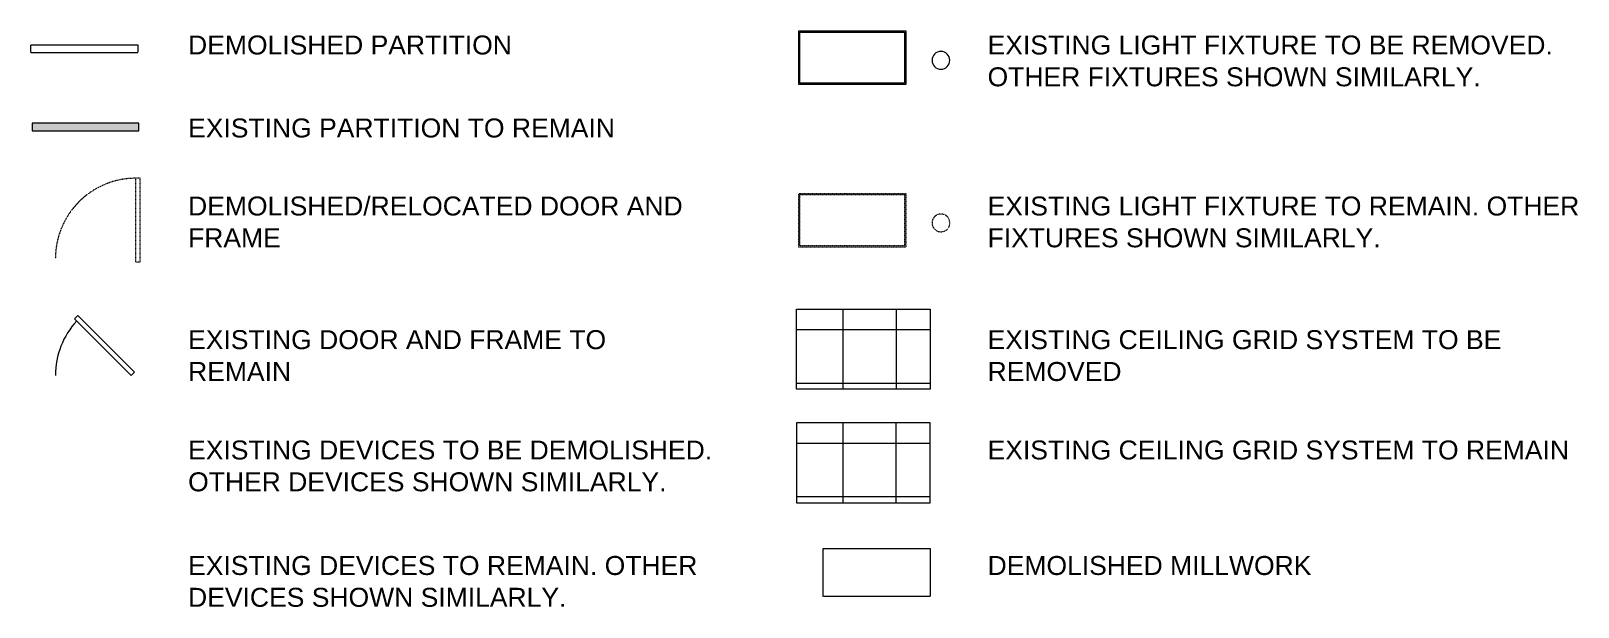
# Model space of a CAD drawing. Header units: inches. Extents: x 628 to 2872, y -380 to 1753.
# Drawn here: x 628 to 1322, y -380 to -122 of the extents above; entities that cross this region are included whole.
import ezdxf

# ---------------------------------------------------------------- set-up
doc = ezdxf.new("R2010")
doc.units = ezdxf.units.IN
doc.header["$MEASUREMENT"] = 0
doc.linetypes.add('Dash 1_16_', pattern=[0.125, 0.0625, -0.0625])
doc.linetypes.add('Demolished 3_16_', pattern=[0.28125, 0.1875, -0.09375])
for name, color, linetype, lineweight in [('A-DETL', 90, 'Continuous', 9), ('A-DETL-DEMO', 6, 'Demolished 3_16_', 9), ('A-DETL-GENF', 92, 'Continuous', 9), ('A-DETL-MBND', 5, 'Continuous', 9), ('A-DETL-THIN', 151, 'Continuous', 9), ('G-ANNO-TEXT', 231, 'Continuous', 9)]:
    doc.layers.add(name, color=color, linetype=linetype, lineweight=lineweight)
doc.styles.add('Swis721 Lt BT', font='swissl.ttf', dxfattribs={"height": 8.514638})

msp = doc.modelspace()

# ---------------------------------------------------------------- texts
at = {"layer": 'G-ANNO-TEXT', "color": 7, "char_height": 8.5146, "attachment_point": 1, "line_spacing_factor": 1.00667, "style": 'Swis721 Lt BT'}
for s, insert, width in [('DEMOLISHED PARTITION', (698.09, -123.84), 162), ('EXISTING LIGHT FIXTURE TO BE REMOVED.\\POTHER FIXTURES SHOWN SIMILARLY.', (1057.01, -123.84), 280.368), ('EXISTING PARTITION TO REMAIN', (698.09, -161.1), 211.032), ('DEMOLISHED/RELOCATED DOOR AND\\PFRAME', (698.09, -196.12), 250.992), ('EXISTING LIGHT FIXTURE TO REMAIN. OTHER\\PFIXTURES SHOWN SIMILARLY.', (1057.01, -196.12), 293.544), ('EXISTING DOOR AND FRAME TO\\PREMAIN', (698.09, -256.12), 209.736), ('EXISTING CEILING GRID SYSTEM TO BE\\PREMOVED', (1057.01, -256.12), 255.204), ('EXISTING DEVICES TO BE DEMOLISHED.\\POTHER DEVICES SHOWN SIMILARLY.', (698.09, -305.65), 261.792), ('EXISTING CEILING GRID SYSTEM TO REMAIN', (1057.01, -305.65), 289.008), ('EXISTING DEVICES TO REMAIN. OTHER\\PDEVICES SHOWN SIMILARLY.', (698.09, -357.5), 252.828), ('DEMOLISHED MILLWORK', (1057.01, -357.5), 163.836)]:
    msp.add_mtext(s, dxfattribs=dict(at, insert=insert, width=width))

# ---------------------------------------------------------------- hatches: boundary and pattern name
at = {"layer": 'A-DETL-GENF'}
msp.add_hatch(color=7, dxfattribs=at).paths.add_polyline_path([(676.04, -166.64), (676.04, -163.14), (628.04, -163.14), (628.04, -166.64)], flags=0)
h = msp.add_hatch(dxfattribs=at)
h.set_pattern_fill('FP_1', style=0, pattern_type=2)
h.set_pattern_definition([(0, (-327.99, -354.86), (0, 24), []), (90, (-327.99, -354.86), (-48, 3e-15), [])])
h.paths.add_polyline_path([(1031.25, -333.67), (1031.25, -297.67), (971.25, -297.67), (971.25, -333.67)], flags=0)

# ---------------------------------------------------------------- linework, layer by layer
at = {"layer": 'A-DETL', "linetype": 'Dash 1_16_'}
for p, q in [((674.57, -225.63), (674.57, -187.92)), ((676.57, -187.92), (674.57, -187.92)), ((676.57, -225.63), (676.57, -187.92)), ((972.25, -194.79), (1020.25, -194.79)), ((972.25, -218.79), (972.25, -194.79)), ((972.75, -195.29), (1019.75, -195.29)), ((972.75, -218.29), (972.75, -195.29)), ((1019.75, -195.29), (1019.75, -218.29)), ((1020.25, -194.79), (1020.25, -218.79)), ((1020.25, -218.79), (972.25, -218.79)), ((1019.75, -218.29), (972.75, -218.29)), ((676.57, -225.63), (674.57, -225.63))]:
    msp.add_line(p, q, dxfattribs=at)
at = {"layer": 'A-DETL'}
msp.add_line((992.01, -297.67), (992.01, -333.67), dxfattribs=at)
at = {"layer": 'A-DETL', "linetype": 'Dash 1_16_'}
for centre, radius, start, end in [((674.61, -223.99), 36.07, 90.06342, 180), ((1036.07, -207.98), 4, 0, 180), ((1036.07, -207.98), 4, 180, 0)]:
    msp.add_arc(centre, radius, start, end, dxfattribs=at)
at = {"layer": 'A-DETL-DEMO'}
for p, q in [((627.55, -131.46), (627.55, -127.96)), ((627.55, -127.96), (675.55, -127.96)), ((627.55, -131.46), (675.55, -131.46)), ((675.55, -127.96), (675.55, -131.46)), ((992.01, -246.67), (992.01, -282.67)), ((1016.01, -246.67), (1016.01, -282.67)), ((971.25, -255.86), (1031.25, -255.86)), ((971.25, -279.86), (1031.25, -279.86)), ((983.25, -354.14), (1031.25, -354.14)), ((983.25, -375.64), (983.25, -354.14)), ((1031.25, -354.14), (1031.25, -375.64)), ((1031.25, -375.64), (983.25, -375.64))]:
    msp.add_line(p, q, dxfattribs=at)
at = {"layer": 'A-DETL-MBND'}
for p, q in [((972.25, -121.79), (1020.25, -121.79)), ((972.25, -145.79), (972.25, -121.79)), ((972.75, -122.29), (1019.75, -122.29)), ((972.75, -145.29), (972.75, -122.29)), ((1019.75, -122.29), (1019.75, -145.29)), ((1020.25, -121.79), (1020.25, -145.79)), ((1020.25, -145.79), (972.25, -145.79)), ((1019.75, -145.29), (972.75, -145.29))]:
    msp.add_line(p, q, dxfattribs=at)
for start, end in [(0, 180), (180, 360)]:
    msp.add_arc((1036.07, -134.98), 4, start, end, dxfattribs=at)
at = {"layer": 'A-DETL-THIN'}
for p, q in [((676.04, -163.14), (628.04, -163.14)), ((628.04, -163.14), (628.04, -166.64)), ((628.04, -166.64), (676.04, -166.64)), ((676.04, -166.64), (676.04, -163.14)), ((648.56, -249.55), (647.14, -250.96)), ((674.02, -275.01), (648.56, -249.55)), ((971.25, -246.67), (1031.25, -246.67)), ((971.25, -282.67), (971.25, -246.67)), ((1031.25, -246.67), (1031.25, -282.67)), ((672.61, -276.43), (647.14, -250.96)), ((674.02, -275.01), (672.61, -276.43)), ((1031.25, -282.67), (971.25, -282.67)), ((1031.25, -297.67), (971.25, -297.67)), ((971.25, -297.67), (971.25, -333.67)), ((1031.25, -333.67), (1031.25, -297.67)), ((971.25, -333.67), (1031.25, -333.67))]:
    msp.add_line(p, q, dxfattribs=at)
msp.add_arc((674.61, -276.43), 36.07, 137.24721, 180, dxfattribs=at)

msp.set_redraw_order([(e.dxf.handle, doc.entitydb.next_handle()) for e in msp.query("TEXT MTEXT ATTDEF DIMENSION ARC_DIMENSION")])  # texts and dimensions are drawn at this point

doc.saveas('drawing.dxf')
